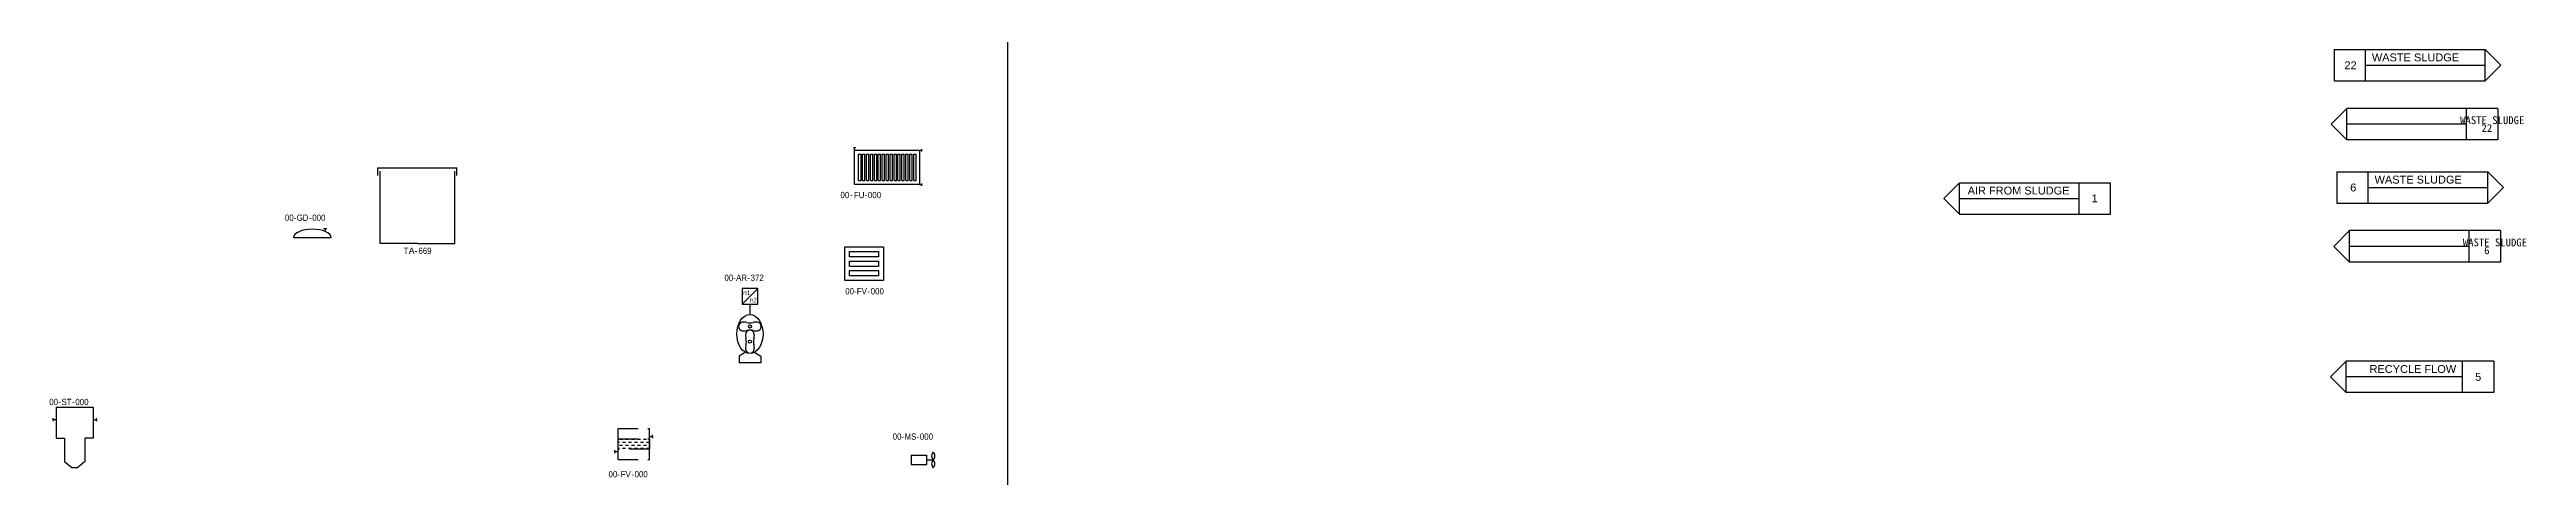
# Model space of a CAD drawing. Extents: x 2684 to 7761, y 1353 to 2487.
# Drawn here: x 2770 to 3557, y 2020 to 2157 of the extents above; entities that cross this region are included whole.
import ezdxf
from ezdxf.enums import TextEntityAlignment as Align

# ---------------------------------------------------------------- set-up
doc = ezdxf.new("R2018")
doc.units = 0
doc.header["$LTSCALE"] = 0.25
doc.linetypes.add('DASHEDX2', pattern=[38.1, 25.4, -12.7])
doc.layers.add('equipment', color=5, linetype='Continuous', lineweight=25, true_color=0x0000ff)
doc.layers.add('Text', color=7, linetype='Continuous', lineweight=25, true_color=0xffffff)
doc.styles.add('FlareSeparator$0$Organica', font='arial.ttf')
doc.styles.add('Organica', font='arial.ttf')
doc.styles.add('PDBlowerVFDdrive_BlowerMBR_Tank$0$Organica', font='arial.ttf')
doc.styles.add('RefAL1AirfromSludge$0$Organica', font='arial.ttf')
doc.styles.add('RefAL5Leachate$0$Organica', font='arial.ttf')
doc.styles.add('RefAR22WasteSludge$0$Organica', font='arial.ttf')
doc.styles.add('WasteContainer_Screeningcontainer_SB$0$Organica', font='arial.ttf')

# ---------------------------------------------------------------- blocks, each defined once
blk = doc.blocks.new('*U51')
for p, q in [((0, 1.5), (5, 1.5)), ((0, 1.5), (0, -1.5)), ((5, -1.5), (5, 1.5)), ((5, 0), (7, 0)), ((0, -1.5), (5, -1.5))]:
    blk.add_line(p, q)
for centre, start, end in [((8.17, 1.24), 133.36422, 226.63578), ((5.83, 1.24), 313.36422, 46.63578), ((8.17, -1.24), 133.36422, 226.63578), ((5.83, -1.24), 313.36422, 46.63578)]:
    blk.add_arc(centre, 1.71, start, end)
at = {"char_height": 2, "width": 5.3402, "attachment_point": 6, "line_spacing_factor": 0.9, "style": 'Organica'}
for insert in [(-2.3, 7.43), (2.5, 7.43)]:
    blk.add_mtext('{\\W0.9;-}', dxfattribs=dict(at, insert=insert))
at = {"style": 'Organica', "flags": 1}
for tag, p in [('NOTE_CHINESE', (24.21, 94.23)), ('EQUIP_TYPE', (24.21, 100.23)), ('NOTE', (24.21, 97.23)), ('MATERIAL_SHAFT', (24.21, 88.13)), ('MATERIAL_BODY', (24.21, 91.13)), ('POWER_CONSUMED', (24.21, 78.92)), ('POWER_INSTALLED', (24.21, 81.92)), ('MATERIAL_BLADE', (24.21, 85.13)), ('MANUFACTURE', (24.21, 72.7)), ('MODEL', (24.21, 75.81)), ('UNIT_TANKW', (24.37, 69.45)), ('UNIT_TANKD', (24.37, 63.45)), ('UNIT_TANKL', (24.37, 66.45)), ('UNIT_TANKV', (24.37, 60.45)), ('SP_TANKW', (24.37, 57.45)), ('SP_TANKL', (24.37, 54.24)), ('SP_TANKD', (24.37, 51.13)), ('SP_TANKV', (24.37, 48.13)), ('RUNNINGHOURS', (25.37, 38.97)), ('INSTALLATION', (24.55, 41.95)), ('STB_DTY', (24.55, 44.95)), ('DO', (25.37, 32.97)), ('DI', (25.37, 35.97)), ('PB', (25.37, 23.97)), ('NUMBER_OF_UNIT', (25.37, 17.58)), ('PO', (25.37, 20.97)), ('PROCESSUNITAREA', (25.37, 13.71))]:
    blk.add_attdef(tag, text='', height=2, dxfattribs=at).set_placement(p, align=Align.MIDDLE_CENTER)
at = {"style": 'Organica', "width": 0.9}
for tag, p in [('AREA_CODE', (-3.1, 7.43)), ('TAG_ID', (1.64, 7.43))]:
    blk.add_attdef(tag, text='', height=2, dxfattribs=at).set_placement(p, align=Align.MIDDLE_RIGHT)
at = {"style": 'Organica', "width": 0.9, "flags": 8}
blk.add_attdef('TAG', text='', height=2, dxfattribs=at).set_placement((4.81, 7.43), align=Align.MIDDLE_CENTER)
blk = doc.blocks.new('*U49')
for p, q in [((-3.59, 11.9), (-4.34, 11.9)), ((-3.97, 11.15), (-3.97, 11.9)), ((-2.67, 1.49), (-2.67, 9.9)), ((-2.67, 9.9), (-1.92, 9.9)), ((-1.92, 1.49), (-1.92, 9.9)), ((-1.42, 1.49), (-1.42, 9.9)), ((-1.42, 9.9), (-0.67, 9.9)), ((-0.67, 1.49), (-0.67, 9.9)), ((-0.17, 1.49), (-0.17, 9.9)), ((-0.17, 9.9), (0.58, 9.9)), ((0.58, 1.49), (0.58, 9.9)), ((1.08, 1.49), (1.08, 9.9)), ((1.08, 9.9), (1.83, 9.9)), ((1.83, 1.49), (1.83, 9.9)), ((2.33, 1.49), (2.33, 9.9)), ((2.33, 9.9), (3.08, 9.9)), ((3.08, 1.49), (3.08, 9.9)), ((3.58, 1.49), (3.58, 9.9)), ((3.58, 9.9), (4.33, 9.9)), ((4.33, 1.49), (4.33, 9.9)), ((4.83, 1.49), (4.83, 9.9)), ((4.83, 9.9), (5.58, 9.9)), ((5.58, 1.49), (5.58, 9.9)), ((6.08, 1.49), (6.08, 9.9)), ((6.08, 9.9), (6.83, 9.9)), ((6.83, 1.49), (6.83, 9.9)), ((7.33, 1.49), (7.33, 9.9)), ((7.33, 9.9), (8.08, 9.9)), ((8.08, 1.49), (8.08, 9.9)), ((8.58, 1.49), (8.58, 9.9)), ((8.58, 9.9), (9.33, 9.9)), ((9.33, 1.49), (9.33, 9.9)), ((9.83, 1.49), (9.83, 9.9)), ((9.83, 9.9), (10.58, 9.9)), ((10.58, 1.49), (10.58, 9.9)), ((11.08, 1.49), (11.08, 9.9)), ((11.08, 9.9), (11.83, 9.9)), ((11.83, 1.49), (11.83, 9.9)), ((12.33, 1.49), (12.33, 9.9)), ((12.33, 9.9), (13.08, 9.9)), ((13.08, 1.49), (13.08, 9.9)), ((13.58, 1.49), (13.58, 9.9)), ((13.58, 9.9), (14.33, 9.9)), ((14.33, 1.49), (14.33, 9.9)), ((14.83, 1.49), (14.83, 9.9)), ((14.83, 9.9), (15.58, 9.9)), ((15.58, 1.49), (15.58, 9.9)), ((16.64, 11.15), (17.39, 11.15)), ((17.39, 10.77), (17.39, 11.52)), ((-2.67, 1.49), (-1.92, 1.49)), ((-1.42, 1.49), (-0.67, 1.49)), ((-0.17, 1.49), (0.58, 1.49)), ((1.08, 1.49), (1.83, 1.49)), ((2.33, 1.49), (3.08, 1.49)), ((3.58, 1.49), (4.33, 1.49)), ((4.83, 1.49), (5.58, 1.49)), ((6.08, 1.49), (6.83, 1.49)), ((7.33, 1.49), (8.08, 1.49)), ((8.58, 1.49), (9.33, 1.49)), ((9.83, 1.49), (10.58, 1.49)), ((11.08, 1.49), (11.83, 1.49)), ((12.33, 1.49), (13.08, 1.49)), ((13.58, 1.49), (14.33, 1.49)), ((14.83, 1.49), (15.58, 1.49)), ((16.64, 0.24), (17.39, 0.24)), ((17.39, -0.13), (17.39, 0.62))]:
    blk.add_line(p, q)
blk.add_lwpolyline([(-3.97, 11.15), (16.64, 11.15), (16.64, 0.24), (-3.97, 0.24)], close=True)
at = {"char_height": 2, "width": 5.3402, "attachment_point": 6, "line_spacing_factor": 0.9, "style": 'Organica'}
for insert in [(-4.54, -3.09), (0.06, -3.09)]:
    blk.add_mtext('{\\W0.9;-}', dxfattribs=dict(at, insert=insert))
at = {"style": 'Organica', "flags": 1}
for tag, p in [('EQIP_TYPE', (28.98, 85.99)), ('NOTE', (28.98, 79.99)), ('NOTE_CHINESE', (28.98, 76.99)), ('MATERIAL', (28.98, 70.89)), ('STB_DTY', (28.98, 73.89)), ('MODEL', (28.98, 64.57)), ('MANUFACTURE', (28.98, 61.47)), ('UNIT_FLOW', (28.82, 51.87)), ('SP_FLOW', (28.82, 48.87)), ('PROCESSUNITAREA', (28.82, 33.87))]:
    blk.add_attdef(tag, text='', height=2, dxfattribs=at).set_placement(p, align=Align.MIDDLE_CENTER)
at = {"style": 'Organica', "width": 0.9}
for tag, p in [('AREA_CODE', (-5.67, -3.09)), ('TAG_ID', (-0.82, -3.09))]:
    blk.add_attdef(tag, text='', height=2, dxfattribs=at).set_placement(p, align=Align.MIDDLE_RIGHT)
at = {"style": 'Organica', "width": 0.9, "flags": 8}
blk.add_attdef('TAG', text='', height=2, dxfattribs=at).set_placement((2.37, -3.09), align=Align.MIDDLE_CENTER)
blk = doc.blocks.new('*U32')
for points in [[(-6.14, 10.7), (6.14, 10.7), (6.14, 0), (-6.14, 0)], [(-4.64, 9.2), (4.64, 9.2), (4.64, 7.5), (-4.64, 7.5)], [(-4.64, 6.2), (4.64, 6.2), (4.64, 4.5), (-4.64, 4.5)], [(-4.64, 3.2), (4.64, 3.2), (4.64, 1.5), (-4.64, 1.5)]]:
    blk.add_lwpolyline(points, close=True)
at = {"char_height": 2, "width": 5.3402, "attachment_point": 6, "line_spacing_factor": 0.9, "style": 'Organica'}
for insert in [(-2.39, -3.39), (1.91, -3.39)]:
    blk.add_mtext('{\\W0.9;-}', dxfattribs=dict(at, insert=insert))
at = {"style": 'Organica', "flags": 1}
for tag, p in [('NOTE_CHINESE', (21.21, 72.24)), ('NOTE', (21.21, 75.24)), ('INSTALLED_POWER', (21.21, 62.93)), ('MATERIAL', (21.21, 69.14)), ('STB_DTY', (21.21, 66.14)), ('CONSUMED_POWER', (21.21, 59.93)), ('MODEL', (21.21, 56.82)), ('MANUFACTURE', (21.21, 53.72)), ('UNIT_FLOW', (20.84, 50.62)), ('SP_FLOW', (20.84, 47.62)), ('RUNNINGHOURS', (24.22, 44.29)), ('DI', (24.22, 41.29)), ('AO', (24.22, 32.29)), ('DO', (24.22, 38.29)), ('AI', (24.22, 35.29)), ('PROCESSUNITAREA', (24.22, 23.22)), ('PO', (24.22, 26.29)), ('PB', (24.22, 29.29))]:
    blk.add_attdef(tag, text='', height=2, dxfattribs=at).set_placement(p, align=Align.MIDDLE_CENTER)
at = {"style": 'Organica', "width": 0.9}
for tag, p in [('AREA_CODE', (-3.19, -3.39)), ('TAG_ID', (0.91, -3.39))]:
    blk.add_attdef(tag, text='', height=2, dxfattribs=at).set_placement(p, align=Align.MIDDLE_RIGHT)
at = {"style": 'Organica', "width": 0.9, "flags": 8}
blk.add_attdef('TAG', text='', height=2, dxfattribs=at).set_placement((4.21, -3.39), align=Align.MIDDLE_CENTER)
blk = doc.blocks.new('*U40')
for p, q in [((-6, 0), (6, 0)), ((3.6, 2.96), (4.6, 2.96)), ((4.1, 2.96), (4.1, 1.96))]:
    blk.add_line(p, q)
blk.add_ellipse((0, 0), major_axis=(-6, 0), ratio=0.447517, start_param=3.141593, end_param=6.283185)
at = {"char_height": 2, "width": 5.3402, "attachment_point": 6, "line_spacing_factor": 0.9, "style": 'Organica'}
for insert in [(-5.13, 6.35), (-0.23, 6.35)]:
    blk.add_mtext('{\\W0.9;-}', dxfattribs=dict(at, insert=insert))
at = {"style": 'Organica', "flags": 1}
for tag, p in [('NOTE', (18.31, 30.9)), ('MATERIAL_BODY', (18.31, 24.8)), ('NOTE_CHINESE', (18.31, 27.9)), ('UNIT_DIAMETER', (18.42, 14.96)), ('MANUFACTURE', (18.42, 17.96)), ('MODEL', (18.42, 21.06)), ('PROCESSUNITAREA', (18.42, 8.38)), ('SP_DIAMETER', (18.42, 11.96))]:
    blk.add_attdef(tag, text='', height=2, dxfattribs=at).set_placement(p, align=Align.MIDDLE_CENTER)
at = {"style": 'Organica', "width": 0.9}
for tag, p in [('AREA_CODE', (-5.93, 6.35)), ('TAG_ID', (-1.23, 6.35))]:
    blk.add_attdef(tag, text='', height=2, dxfattribs=at).set_placement(p, align=Align.MIDDLE_RIGHT)
at = {"style": 'Organica', "width": 0.9, "flags": 8}
blk.add_attdef('TAG', text='', height=2, dxfattribs=at).set_placement((2.08, 6.35), align=Align.MIDDLE_CENTER)
blk = doc.blocks.new('*U34')
at = {"linetype": 'DASHEDX2'}
h = blk.add_hatch(dxfattribs=at)
h.set_pattern_fill('DASH', color=256, scale=0.3)
h.paths.add_polyline_path([(-5, 8.73), (5, 8.73), (5, 5.38), (-5, 5.38)])
for p, q in [((-5, 2.17), (-5, 11.94)), ((5, 2.17), (5, 11.94)), ((5, 9.46), (6, 9.46)), ((6, 9.46), (6, 9.96)), ((6, 9.46), (6, 8.96)), ((-6, 4.6), (-6, 5.1)), ((-5, 4.6), (-6, 4.6)), ((-6, 4.6), (-6, 4.1))]:
    blk.add_line(p, q)
for p, q in [((-5, 11.94), (5, 11.94)), ((-5, 2.17), (5, 2.17))]:
    blk.add_line(p, q, dxfattribs=at)
blk.add_lwpolyline([(-5, 8.73), (5, 8.73), (5, 5.38), (-5, 5.38)], close=True, dxfattribs=at)
at = {"char_height": 2, "width": 5.3402, "attachment_point": 6, "line_spacing_factor": 0.9, "style": 'Organica'}
for insert in [(-4.48, -2.57), (0.06, -2.57)]:
    blk.add_mtext('{\\W0.9;-}', dxfattribs=dict(at, insert=insert))
at = {"style": 'Organica', "flags": 1}
for tag, p in [('MATERIAL-BODY', (28.98, 31.89)), ('NOTE_CHINESE', (28.98, 34.99)), ('NOTE', (28.98, 37.99)), ('MANUFACTURE', (28.98, 25.47)), ('MODEL', (28.98, 28.57)), ('UNIT_VOLUME', (29.06, 19.17)), ('SP_VOLUME', (29.06, 22.17)), ('SP_FLOW', (28.82, 15.87)), ('PROCESSUNITAREA', (28.82, 8.83)), ('UNIT_FLOW', (28.82, 12.87))]:
    blk.add_attdef(tag, text='', height=2, dxfattribs=at).set_placement(p, align=Align.MIDDLE_CENTER)
at = {"style": 'Organica', "width": 0.9}
for tag, p in [('AREA_CODE', (-5.24, -2.57)), ('TAG_ID', (-0.94, -2.57))]:
    blk.add_attdef(tag, text='', height=2, dxfattribs=at).set_placement(p, align=Align.MIDDLE_RIGHT)
at = {"style": 'Organica', "width": 0.9, "flags": 8}
blk.add_attdef('TAG', text='', height=2, dxfattribs=at).set_placement((2.37, -2.57), align=Align.MIDDLE_CENTER)
blk = doc.blocks.new('*U38')
for p, q in [((-5.91, 19.19), (5.88, 19.19)), ((-5.91, 19.19), (-5.91, 9.37)), ((5.88, 19.19), (5.88, 9.37)), ((-6.91, 15.2), (-6.91, 15.7)), ((-5.91, 15.2), (-6.91, 15.2)), ((-6.91, 15.2), (-6.91, 14.7)), ((-5.91, 9.37), (-3.25, 9.37)), ((-3.25, 9.37), (-3.25, 1.89)), ((5.88, 9.37), (3.21, 9.37)), ((3.21, 9.37), (3.21, 1.89)), ((5.88, 15.2), (6.88, 15.2)), ((6.88, 15.2), (6.88, 15.7)), ((6.88, 15.2), (6.88, 14.7)), ((-3.25, 1.89), (-0.98, 0)), ((-0.98, 0), (0.98, 0)), ((3.21, 1.89), (0.95, 0)), ((0.95, 0), (0.98, 0))]:
    blk.add_line(p, q)
at = {"char_height": 2, "width": 5.3402, "attachment_point": 6, "line_spacing_factor": 0.9, "style": 'Organica'}
for insert in [(-4.42, 20.83), (-0.02, 20.83)]:
    blk.add_mtext('{\\W0.9;-}', dxfattribs=dict(at, insert=insert))
at = {"style": 'Organica', "flags": 1}
for tag, p in [('NOTE_CHINESE', (25.28, 43.91)), ('NOTE', (25.28, 40.91)), ('MATERIAL', (25.28, 37.8)), ('POWER', (25.28, 34.6)), ('MODEL', (25.28, 31.49)), ('MANUFACTURE', (25.28, 28.38)), ('FLOW', (25.22, 25.37)), ('PROCESSUNITAREA', (27.51, 19.02)), ('RUNNINGHOURS', (27.51, 22.24))]:
    blk.add_attdef(tag, text='', height=2, dxfattribs=at).set_placement(p, align=Align.MIDDLE_CENTER)
at = {"style": 'Organica', "width": 0.9}
for tag, p in [('AREA_CODE', (-5.32, 20.83)), ('TAG_ID', (-1.02, 20.83))]:
    blk.add_attdef(tag, text='', height=2, dxfattribs=at).set_placement(p, align=Align.MIDDLE_RIGHT)
at = {"style": 'Organica', "width": 0.9, "flags": 8}
blk.add_attdef('TAG', text='', height=2, dxfattribs=at).set_placement((2.29, 20.83), align=Align.MIDDLE_CENTER)
blk = doc.blocks.new('RefAL5Leachate')
at = {"lineweight": 25, "ltscale": 0.25}
for p, q in [((-47, 5), (-52, 0)), ((-47, -5), (-52, 0)), ((0, 5), (-47, 5)), ((-47, -5), (-47, 5)), ((-10, 0), (-47, 0)), ((-10, -5), (-10, 5)), ((0, 5), (0, -5)), ((0, -5), (-47, -5))]:
    blk.add_line(p, q, dxfattribs=at)
at = {"layer": 'Text', "lineweight": 30, "flags": 104}
blk.add_attdef('Name', text='', height=2.5, dxfattribs=at).set_placement((-12, 2.5), align=Align.MIDDLE_RIGHT)
blk.add_attdef('ID', text='', height=2.5, dxfattribs=at).set_placement((-5, 0), align=Align.MIDDLE_CENTER)
blk = doc.blocks.new('RefAL6WasteSludge')
at = {"lineweight": 25, "ltscale": 0.25}
for p, q in [((5, 5), (0, 0)), ((53, 5), (5, 5)), ((5, -5), (5, 5)), ((43, 0), (5, 0)), ((43, -5), (43, 5)), ((53, 5), (53, -5)), ((5, -5), (0, 0)), ((53, -5), (5, -5))]:
    blk.add_line(p, q, dxfattribs=at)
at = {"layer": 'Text', "lineweight": 30, "flags": 104}
blk.add_attdef('Name', text='', height=2.5, dxfattribs=at).set_placement((41, 2.5), align=Align.MIDDLE_RIGHT)
blk.add_attdef('ID', text='', height=2.5, dxfattribs=at).set_placement((47.78, 0), align=Align.MIDDLE_CENTER)
blk = doc.blocks.new('RefAR1AirfromSludge')
at = {"lineweight": 25, "ltscale": 0.25}
for p, q in [((5, 5), (0, 0)), ((5, -5), (0, 0)), ((5, 5), (53, 5)), ((5, -5), (5, 5)), ((5, 0), (43, 0)), ((43, 5), (43, -5)), ((53, -5), (53, 5)), ((5, -5), (53, -5))]:
    blk.add_line(p, q, dxfattribs=at)
at = {"layer": 'Text', "lineweight": 30, "flags": 104}
blk.add_attdef('Name', text='', height=2.5, dxfattribs=at).set_placement((40, 2.5), align=Align.MIDDLE_RIGHT)
blk.add_attdef('ID', text='', height=2.5, dxfattribs=at).set_placement((48, 0), align=Align.MIDDLE_CENTER)
blk = doc.blocks.new('RefAR6WasteSludge')
at = {"lineweight": 25, "ltscale": 0.25}
for p, q in [((0, 5), (48, 5)), ((0, 5), (0, -5)), ((10, -5), (10, 5)), ((10, 0), (48, 0)), ((48, -5), (48, 5)), ((48, 5), (53, 0)), ((0, -5), (48, -5)), ((48, -5), (53, 0))]:
    blk.add_line(p, q, dxfattribs=at)
at = {"layer": 'Text', "lineweight": 30, "flags": 104}
blk.add_attdef('Name', text='', height=2.5, dxfattribs=at).set_placement((12, 2.5), align=Align.MIDDLE_LEFT)
blk.add_attdef('ID', text='', height=2.5, dxfattribs=at).set_placement((5.22, 0), align=Align.MIDDLE_CENTER)
blk = doc.blocks.new('*U111')
for p, q in [((2.5, 23.64), (-2.5, 23.64)), ((-2.5, 23.64), (-2.5, 18.64)), ((-2.5, 18.64), (2.5, 23.64)), ((2.5, 18.64), (2.5, 23.64)), ((-2.5, 18.64), (2.5, 18.64)), ((0, 18.64), (0, 15.33)), ((0, 9.49), (0, 9.49)), ((-1.42, 3.35), (-3.44, 2.15)), ((-3.44, 2.15), (-3.44, 0)), ((3.44, 0), (-3.44, 0)), ((1.42, 3.35), (3.44, 2.15)), ((3.44, 2.15), (3.44, 0))]:
    blk.add_line(p, q)
for points in [[(-2.22, 12.96, 1), (-2.22, 10.15)], [(-1.4, 4.5, 1), (1.4, 4.5)]]:
    blk.add_lwpolyline(points, format="xyb")
for centre in [(0, 11.56), (0, 6.72)]:
    blk.add_circle(centre, 0.5)
for centre, radius, start, end in [((-2.12, 8.6), 4.36, 75.28094, 94.4863), ((-2.12, 14.51), 4.36, 265.5137, 284.71906), ((2.95, 8.84), 4.36, 175.5137, 194.71906), ((0, 8.94), 1.4, 0, 180), ((0, 16.69), 4, 255.28094, 284.71906), ((0, 6.43), 4, 75.28094, 104.71906), ((2.12, 8.6), 4.36, 85.5137, 104.71906), ((2.12, 14.51), 4.36, 255.28094, 274.4863), ((-2.95, 8.84), 4.36, 345.28094, 4.4863), ((2.22, 11.56), 1.4, 270, 90), ((2.95, 4.6), 4.36, 165.28094, 184.4863), ((-5.13, 6.72), 4, 345.28094, 14.71906), ((5.13, 6.72), 4, 165.28094, 194.71906), ((-2.95, 4.6), 4.36, 355.5137, 14.71906)]:
    blk.add_arc(centre, radius, start, end)
blk.add_ellipse((0, 9.16), major_axis=(0, -6.18), ratio=0.674562)
at = {"style": 'PDBlowerVFDdrive_BlowerMBR_Tank$0$Organica'}
for s, p in [('n1', (-2.16, 21.53)), ('n2', (-0.11, 19.23))]:
    blk.add_text(s, height=1.5, dxfattribs=at).set_placement(p)
at = {"char_height": 2, "width": 5.3402, "attachment_point": 6, "line_spacing_factor": 0.9, "style": 'PDBlowerVFDdrive_BlowerMBR_Tank$0$Organica'}
for insert in [(-4.5, 27.06), (0, 27.06)]:
    blk.add_mtext('{\\W0.9;-}', dxfattribs=dict(at, insert=insert))
at = {"style": 'PDBlowerVFDdrive_BlowerMBR_Tank$0$Organica', "flags": 1}
for tag, p in [('NOTE_CHINESE', (20.86, 102.5)), ('BLOWER_TYPE', (20.86, 108.5)), ('NOTE', (20.86, 105.5)), ('MATERIAL_HOUSING', (20.86, 96.39)), ('MATERIAL_GEAR', (20.86, 99.39)), ('INSTALLED_POWER', (20.86, 87.39)), ('MATERIAL_ROTOR', (20.86, 90.39)), ('MATERIAL_SHAFT', (20.86, 93.39)), ('CONSUMED_POWER', (20.86, 84.19)), ('MANUFACTURE', (20.86, 77.97)), ('MODEL', (20.86, 81.08)), ('FC-MAN', (0.14, 69.9)), ('UNIT_CAPACITY', (20.78, 74.8)), ('SP_CAPACITY', (20.78, 71.8)), ('FC-MOD', (0.14, 66.8)), ('UNIT_PRESSURE', (20.78, 68.7)), ('SP_PRESSURE', (20.78, 65.7)), ('STB_DTY', (21.54, 62.34)), ('RUNNINGHOURS', (21.54, 59.34)), ('DI', (21.54, 56.34)), ('AO', (21.54, 47.34)), ('DO', (21.54, 53.34)), ('AI', (21.54, 50.34)), ('PO', (21.54, 41.34)), ('PB', (21.54, 44.34))]:
    blk.add_attdef(tag, text='', height=2, dxfattribs=at).set_placement(p, align=Align.MIDDLE_CENTER)
at = {"style": 'PDBlowerVFDdrive_BlowerMBR_Tank$0$Organica', "width": 0.9}
for tag, p in [('AREA_CODE', (-5.3, 27.06)), ('TAG_ID', (-0.9, 27.06))]:
    blk.add_attdef(tag, text='', height=2, dxfattribs=at).set_placement(p, align=Align.MIDDLE_RIGHT)
at = {"style": 'PDBlowerVFDdrive_BlowerMBR_Tank$0$Organica', "width": 0.9, "flags": 8}
blk.add_attdef('TAG', text='', height=2, dxfattribs=at).set_placement((2.31, 27.06), align=Align.MIDDLE_CENTER)
blk = doc.blocks.new('*U116')
for p, q in [((-7.77, 20.87), (-7.77, 23.29)), ((-7.77, 23.29), (17.37, 23.29)), ((-7.08, -0.72), (-7.08, 22.29)), ((16.69, -0.72), (16.69, 22.29)), ((17.37, 20.87), (17.37, 23.29)), ((4.8, -0.72), (-7.08, -0.72)), ((4.8, -0.72), (16.69, -0.72))]:
    blk.add_line(p, q)
at = {"insert": (4.8, -3.09), "char_height": 2, "width": 5.3402, "attachment_point": 6, "line_spacing_factor": 0.9, "style": 'FlareSeparator$0$Organica'}
blk.add_mtext('{\\W0.9;-}', dxfattribs=at)
at = {"flags": 1}
for tag, style, p in [('NOTE', 'FlareSeparator$0$Organica', (32.34, 64.82)), ('STB_DTY', 'WasteContainer_Screeningcontainer_SB$0$Organica', (32.87, 61.29)), ('MODEL', 'WasteContainer_Screeningcontainer_SB$0$Organica', (32.87, 54.87)), ('MANUFACTURE', 'WasteContainer_Screeningcontainer_SB$0$Organica', (32.87, 51.77)), ('SP_VOLUME', 'WasteContainer_Screeningcontainer_SB$0$Organica', (32.95, 48.47)), ('EQUIP_TYPE', 'FlareSeparator$0$Organica', (33.98, 43.48)), ('MATERIAL_BODY', 'FlareSeparator$0$Organica', (33.98, 31.37)), ('NOTE_CHINESE', 'FlareSeparator$0$Organica', (33.98, 37.48)), ('STB_DTY', 'FlareSeparator$0$Organica', (33.98, 34.48)), ('MANUFACTURE', 'FlareSeparator$0$Organica', (33.98, 24.95)), ('MODEL', 'FlareSeparator$0$Organica', (33.98, 28.06)), ('UNIT_VOLUME', 'FlareSeparator$0$Organica', (34.06, 18.66)), ('SP_VOLUME', 'FlareSeparator$0$Organica', (34.06, 21.66))]:
    blk.add_attdef(tag, text='', height=2, dxfattribs=dict(at, style=style)).set_placement(p, align=Align.MIDDLE_CENTER)
at = {"style": 'FlareSeparator$0$Organica'}
blk.add_attdef('TAG_ID', text='', height=2, dxfattribs=at).set_placement((3.89, -3.09), align=Align.MIDDLE_RIGHT)
at = {"style": 'FlareSeparator$0$Organica', "width": 0.9, "flags": 8}
blk.add_attdef('TAG', text='', height=2, dxfattribs=at).set_placement((5.11, -3.09), align=Align.MIDDLE_LEFT)
blk = doc.blocks.new('RefAL22WasteSludge')
at = {"lineweight": 25, "ltscale": 0.25}
for p, q in [((5, 5), (0, 0)), ((53, 5), (5, 5)), ((5, -5), (5, 5)), ((43, 0), (5, 0)), ((43, -5), (43, 5)), ((53, 5), (53, -5)), ((5, -5), (0, 0)), ((53, -5), (5, -5))]:
    blk.add_line(p, q, dxfattribs=at)
at = {"layer": 'Text', "lineweight": 30, "flags": 104}
blk.add_attdef('Name', text='', height=2.5, dxfattribs=at).set_placement((41, 2.5), align=Align.MIDDLE_RIGHT)
blk.add_attdef('ID', text='', height=2.5, dxfattribs=at).set_placement((47.78, 0), align=Align.MIDDLE_CENTER)
blk = doc.blocks.new('RefAR22WasteSludge')
at = {"lineweight": 25, "ltscale": 0.25}
for p, q in [((0, 5), (48, 5)), ((0, 5), (0, -5)), ((10, -5), (10, 5)), ((10, 0), (48, 0)), ((48, -5), (48, 5)), ((48, 5), (53, 0)), ((0, -5), (48, -5)), ((48, -5), (53, 0))]:
    blk.add_line(p, q, dxfattribs=at)
at = {"layer": 'Text', "lineweight": 30, "flags": 104}
blk.add_attdef('Name', text='', height=2.5, dxfattribs=at).set_placement((12, 2.5), align=Align.MIDDLE_LEFT)
blk.add_attdef('ID', text='', height=2.5, dxfattribs=at).set_placement((5.22, 0), align=Align.MIDDLE_CENTER)

msp = doc.modelspace()

# ---------------------------------------------------------------- linework, layer by layer
at = {"color": 4, "lineweight": 25, "ltscale": 0.25}
msp.add_lwpolyline([(3074.35, 2164.14), (3859.84, 2164.14), (3859.84, 1352.88), (3074.35, 1352.88)], close=True, dxfattribs=at)

# ---------------------------------------------------------------- block references
ref = msp.add_blockref('RefAR22WasteSludge', (3496.16, 2151.6))
ref.add_attrib('ID', '22', dxfattribs={"layer": '', "height": 2.5, "style": 'RefAR22WasteSludge$0$Organica'}).set_placement((3501.38, 2151.6), align=Align.MIDDLE_CENTER)
ref.add_attrib('Name', 'WASTE SLUDGE', dxfattribs={"layer": '', "height": 2.5, "style": 'RefAR22WasteSludge$0$Organica'}).set_placement((3508.16, 2154.1), align=Align.MIDDLE_LEFT)
ref = msp.add_blockref('RefAL22WasteSludge', (3495.24, 2132.88))
lines = msp.add_mtext('22', dxfattribs={"layer": '', "insert": (3543.02, 2132.88), "char_height": 2.5, "attachment_point": 1})
ref.add_attrib('ID', '', (3543.02, 2132.88), dxfattribs={"flags": 104}).embed_mtext(lines)
lines = msp.add_mtext('WASTE SLUDGE', dxfattribs={"layer": '', "insert": (3536.24, 2135.38), "char_height": 2.5, "attachment_point": 1})
ref.add_attrib('Name', '', (3536.24, 2135.38), dxfattribs={"flags": 104}).embed_mtext(lines)
ref = msp.add_blockref('RefAR1AirfromSludge', (3372.02, 2109.24))
ref.add_attrib('ID', '1', dxfattribs={"layer": '', "height": 2.5, "style": 'RefAL1AirfromSludge$0$Organica'}).set_placement((3420.02, 2109.24), align=Align.MIDDLE_CENTER)
ref.add_attrib('Name', 'AIR FROM SLUDGE', dxfattribs={"layer": '', "height": 2.5, "style": 'RefAL1AirfromSludge$0$Organica'}).set_placement((3412.02, 2111.74), align=Align.MIDDLE_RIGHT)
ref = msp.add_blockref('RefAR6WasteSludge', (3497.02, 2112.72))
ref.add_attrib('ID', '6', dxfattribs={"layer": '', "height": 2.5, "style": 'RefAR22WasteSludge$0$Organica'}).set_placement((3502.25, 2112.72), align=Align.MIDDLE_CENTER)
ref.add_attrib('Name', 'WASTE SLUDGE', dxfattribs={"layer": '', "height": 2.5, "style": 'RefAR22WasteSludge$0$Organica'}).set_placement((3509.02, 2115.22), align=Align.MIDDLE_LEFT)
ref = msp.add_blockref('RefAL6WasteSludge', (3496.1, 2093.99))
lines = msp.add_mtext('6', dxfattribs={"layer": '', "insert": (3543.88, 2093.99), "char_height": 2.5, "attachment_point": 1})
ref.add_attrib('ID', '', (3543.88, 2093.99), dxfattribs={"flags": 104}).embed_mtext(lines)
lines = msp.add_mtext('WASTE SLUDGE', dxfattribs={"layer": '', "insert": (3537.1, 2096.49), "char_height": 2.5, "attachment_point": 1})
ref.add_attrib('Name', '', (3537.1, 2096.49), dxfattribs={"flags": 104}).embed_mtext(lines)
ref = msp.add_blockref('RefAL5Leachate', (3546.98, 2052.48))
ref.add_attrib('ID', '5', dxfattribs={"layer": '', "height": 2.5, "style": 'RefAL5Leachate$0$Organica'}).set_placement((3541.98, 2052.48), align=Align.MIDDLE_CENTER)
ref.add_attrib('Name', 'RECYCLE FLOW', dxfattribs={"layer": '', "height": 2.5, "style": 'RefAL5Leachate$0$Organica'}).set_placement((3534.98, 2054.98), align=Align.MIDDLE_RIGHT)
at = {"layer": 'equipment'}
ref = msp.add_blockref('*U49', (3029.59, 2113.41), dxfattribs=at)
ref.add_attrib('TAG', '000', dxfattribs={"layer": '0', "height": 2, "style": 'Organica', "width": 0.9}).set_placement((3031.96, 2110.32), align=Align.MIDDLE_CENTER)
ref.add_attrib('AREA_CODE', '00', dxfattribs={"layer": '0', "height": 2, "style": 'Organica', "width": 0.9}).set_placement((3023.93, 2110.32), align=Align.MIDDLE_RIGHT)
ref.add_attrib('TAG_ID', 'FU', dxfattribs={"layer": '0', "height": 2, "style": 'Organica', "width": 0.9}).set_placement((3028.77, 2110.32), align=Align.MIDDLE_RIGHT)
ref = msp.add_blockref('*U116', (2881.79, 2095.67), dxfattribs=at)
ref.add_attrib('TAG', '669', dxfattribs={"layer": '0', "height": 2, "style": 'FlareSeparator$0$Organica', "width": 0.9}).set_placement((2886.9, 2092.58), align=Align.MIDDLE_LEFT)
ref.add_attrib('TAG_ID', 'TA', dxfattribs={"layer": '0', "height": 2, "style": 'FlareSeparator$0$Organica'}).set_placement((2885.68, 2092.58), align=Align.MIDDLE_RIGHT)
ref = msp.add_blockref('*U40', (2853.18, 2096.76), dxfattribs=at)
ref.add_attrib('TAG', '000', dxfattribs={"layer": '0', "height": 2, "style": 'Organica', "width": 0.9}).set_placement((2855.25, 2103.11), align=Align.MIDDLE_CENTER)
ref.add_attrib('AREA_CODE', '00', dxfattribs={"layer": '0', "height": 2, "style": 'Organica', "width": 0.9}).set_placement((2847.25, 2103.11), align=Align.MIDDLE_RIGHT)
ref.add_attrib('TAG_ID', 'GD', dxfattribs={"layer": '0', "height": 2, "style": 'Organica', "width": 0.9}).set_placement((2851.95, 2103.11), align=Align.MIDDLE_RIGHT)
ref = msp.add_blockref('*U32', (3028.64, 2083.11), dxfattribs=at)
ref.add_attrib('TAG', '000', dxfattribs={"layer": '0', "height": 2, "style": 'Organica', "width": 0.9}).set_placement((3032.85, 2079.72), align=Align.MIDDLE_CENTER)
ref.add_attrib('AREA_CODE', '00', dxfattribs={"layer": '0', "height": 2, "style": 'Organica', "width": 0.9}).set_placement((3025.44, 2079.72), align=Align.MIDDLE_RIGHT)
ref.add_attrib('TAG_ID', 'FV', dxfattribs={"layer": '0', "height": 2, "style": 'Organica', "width": 0.9}).set_placement((3029.54, 2079.72), align=Align.MIDDLE_RIGHT)
ref = msp.add_blockref('*U111', (2992.34, 2056.95), dxfattribs=at)
ref.add_attrib('TAG', '372', dxfattribs={"layer": '0', "height": 2, "style": 'PDBlowerVFDdrive_BlowerMBR_Tank$0$Organica', "width": 0.9}).set_placement((2994.65, 2084.01), align=Align.MIDDLE_CENTER)
ref.add_attrib('AREA_CODE', '00', dxfattribs={"layer": '0', "height": 2, "style": 'PDBlowerVFDdrive_BlowerMBR_Tank$0$Organica', "width": 0.9}).set_placement((2987.04, 2084.01), align=Align.MIDDLE_RIGHT)
ref.add_attrib('TAG_ID', 'AR', dxfattribs={"layer": '0', "height": 2, "style": 'PDBlowerVFDdrive_BlowerMBR_Tank$0$Organica', "width": 0.9}).set_placement((2991.44, 2084.01), align=Align.MIDDLE_RIGHT)
ref = msp.add_blockref('*U38', (2777.62, 2023.66), dxfattribs=at)
ref.add_attrib('TAG', '000', dxfattribs={"layer": '0', "height": 2, "style": 'Organica', "width": 0.9}).set_placement((2779.91, 2044.49), align=Align.MIDDLE_CENTER)
ref.add_attrib('TAG_ID', 'ST', dxfattribs={"layer": '0', "height": 2, "style": 'Organica', "width": 0.9}).set_placement((2776.6, 2044.49), align=Align.MIDDLE_RIGHT)
ref.add_attrib('AREA_CODE', '00', dxfattribs={"layer": '0', "height": 2, "style": 'Organica', "width": 0.9}).set_placement((2772.3, 2044.49), align=Align.MIDDLE_RIGHT)
ref = msp.add_blockref('*U34', (2955.4, 2024.07), dxfattribs=at)
ref.add_attrib('TAG', '000', dxfattribs={"layer": '0', "height": 2, "style": 'Organica', "width": 0.9}).set_placement((2957.76, 2021.5), align=Align.MIDDLE_CENTER)
ref.add_attrib('AREA_CODE', '00', dxfattribs={"layer": '0', "height": 2, "style": 'Organica', "width": 0.9}).set_placement((2950.16, 2021.5), align=Align.MIDDLE_RIGHT)
ref.add_attrib('TAG_ID', 'FV', dxfattribs={"layer": '0', "height": 2, "style": 'Organica', "width": 0.9}).set_placement((2954.46, 2021.5), align=Align.MIDDLE_RIGHT)
ref = msp.add_blockref('*U51', (3043.65, 2026.05), dxfattribs=at)
ref.add_attrib('TAG', '000', dxfattribs={"layer": '0', "height": 2, "style": 'Organica', "width": 0.9}).set_placement((3048.46, 2033.49), align=Align.MIDDLE_CENTER)
ref.add_attrib('AREA_CODE', '00', dxfattribs={"layer": '0', "height": 2, "style": 'Organica', "width": 0.9}).set_placement((3040.55, 2033.49), align=Align.MIDDLE_RIGHT)
ref.add_attrib('TAG_ID', 'MS', dxfattribs={"layer": '0', "height": 2, "style": 'Organica', "width": 0.9}).set_placement((3045.29, 2033.49), align=Align.MIDDLE_RIGHT)

doc.saveas('drawing.dxf')
